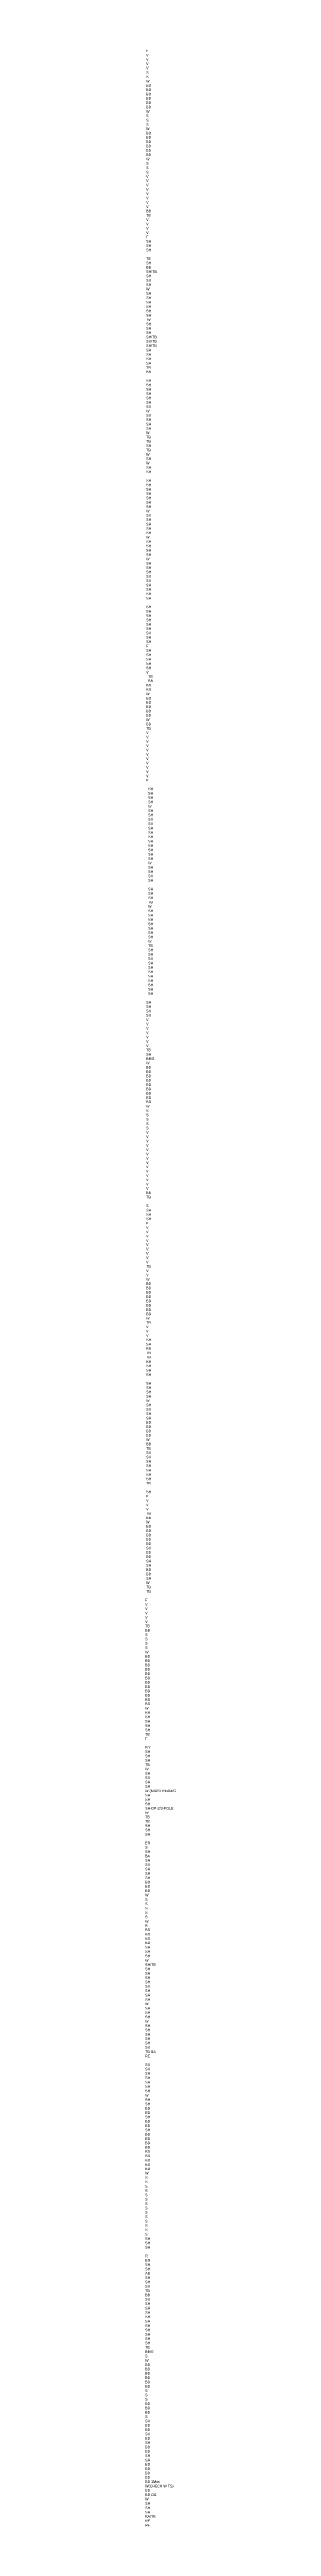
# Model space of a CAD drawing. Header units: millimetres. Extents: x -4102225 to 9709333, y -443196 to 2258209.
# Drawn here: x 730932 to 736879, y 699751 to 1177684 of the extents above; entities that cross this region are included whole.
import ezdxf

# ---------------------------------------------------------------- set-up
doc = ezdxf.new("R2010")
doc.units = ezdxf.units.MM
doc.layers.get('0').update_dxf_attribs({"lineweight": 0})
doc.styles.get("Standard").update_dxf_attribs({"font": 'arial.ttf'})

msp = doc.modelspace()

# ---------------------------------------------------------------- texts
at = {"color": 32, "true_color": 0xcd6928}
for s, p in [('   V', (730542.682, 1176350.879)), ('   V', (730542.682, 1175517.546)), ('   F', (730542.682, 1177184.212)), ('   V', (730542.682, 1174684.212)), ('   V', (730542.682, 1173850.879)), ('   W', (730542.682, 1171333.826)), ('   S', (730542.682, 1173009.019)), ('   S', (730542.682, 1172167.159)), ('   BD', (730542.682, 1170500.493)), ('   BD', (730542.682, 1169667.159)), ('   BD', (730542.682, 1168833.826)), ('   BD', (730542.682, 1168000.493)), ('   BD', (730542.682, 1167167.159)), ('   BD', (730542.682, 1166333.826)), ('   W', (730542.682, 1165500.493)), ('   W', (730542.682, 1162141.579)), ('   S', (730542.682, 1164658.633)), ('   S', (730542.682, 1163816.773)), ('   S', (730542.682, 1162974.913)), ('   BD', (730542.682, 1161308.246)), ('   W', (730542.682, 1156308.246)), ('   BD', (730542.682, 1160474.913)), ('   BD', (730542.682, 1159641.579)), ('   BD', (730542.682, 1158808.246)), ('   BD', (730542.682, 1157974.913)), ('   BD', (730542.682, 1157141.579)), ('   V', (730542.682, 1152949.333)), ('   V', (730542.682, 1152116)), ('   S', (730542.682, 1155466.386)), ('   S', (730542.682, 1154624.526)), ('   S', (730542.682, 1153782.666)), ('   V', (730542.682, 1151282.666)), ('   V', (730542.682, 1150449.333)), ('   V', (730542.682, 1149616)), ('   V', (730542.682, 1148782.666)), ('   V', (730542.682, 1147949.333)), ('   V', (730542.682, 1147116)), ('   V', (730542.682, 1144616)), ('   V', (730542.682, 1143782.666)), ('   V', (730542.682, 1142949.333)), ('   V', (730542.682, 1142116)), ('   TB', (730542.682, 1145449.333)), ('   BB', (730542.682, 1146282.666)), ('   TB', (730542.682, 1137090.42)), ('   SH', (730542.682, 1140440.806)), ('   SH', (730542.682, 1139598.946)), ('   SH', (730542.682, 1138757.086)), ('   F', (730542.682, 1141282.666)), ('   SH', (730542.682, 1136248.56)), ('   SH/TB', (730542.682, 1134573.367)), ('   SH', (730542.682, 1133731.507)), ('   SH', (730542.682, 1132889.647)), ('   BB', (730542.682, 1135415.226)), ('   W', (730542.682, 1131214.453)), ('   SH', (730542.682, 1132047.787)), ('   SH', (730542.682, 1130372.593)), ('   SH', (730542.682, 1129530.734)), ('   SH', (730542.682, 1128688.874)), ('   SH', (730542.682, 1127847.014)), ('   SH', (730542.682, 1127005.154)), ('   SH', (730542.682, 1126163.294)), ('   SH', (730542.682, 1124488.101)), ('   SH', (730542.682, 1123646.241)), ('   SH', (730542.682, 1122804.381)), ('    W', (730542.682, 1125329.96)), ('   SH/TB', (730542.682, 1121962.521)), ('   SH/TB', (730542.682, 1121120.661)), ('   SH/TB', (730542.682, 1120278.801)), ('   SH', (730542.682, 1119436.941)), ('   SH', (730542.682, 1118595.081)), ('   TB', (730542.682, 1116078.028)), ('   SH', (730542.682, 1117753.221)), ('   SH', (730542.682, 1116911.361)), ('   SH', (730542.682, 1113569.501)), ('   BB', (730542.682, 1115244.694)), ('   SH', (730542.682, 1112727.641)), ('   SH', (730542.682, 1111885.781)), ('   SH', (730542.682, 1111043.921)), ('   SH', (730542.682, 1110202.061)), ('   SH', (730542.682, 1109360.201)), ('   SH', (730542.682, 1108518.342)), ('   W', (730542.682, 1107685.008)), ('   SH', (730542.682, 1106843.148)), ('   SH', (730542.682, 1106001.288)), ('   SH', (730542.682, 1105159.428)), ('   SH', (730542.682, 1104317.568)), ('   W', (730542.682, 1103484.235)), ('   W', (730542.682, 1099309.042)), ('   TB', (730542.682, 1102650.902)), ('   TB', (730542.682, 1101817.568)), ('   TB', (730542.682, 1100142.375)), ('   SH', (730542.682, 1100975.709)), ('   W', (730542.682, 1097633.849)), ('   SH', (730542.682, 1098467.182)), ('   SH', (730542.682, 1096791.989)), ('   SH', (730542.682, 1095950.129)), ('   SH', (730542.682, 1094274.935)), ('   SH', (730542.682, 1093433.076)), ('   SH', (730542.682, 1092591.216)), ('   SH', (730542.682, 1091749.356)), ('   SH', (730542.682, 1090907.496)), ('   SH', (730542.682, 1090065.636)), ('   SH', (730542.682, 1089223.776)), ('   W', (730542.682, 1088390.442)), ('   SH', (730542.682, 1087548.583)), ('   SH', (730542.682, 1086706.723)), ('   SH', (730542.682, 1085864.863)), ('   SH', (730542.682, 1085023.003)), ('   W', (730542.682, 1083347.809)), ('   SH', (730542.682, 1084181.143)), ('   SH', (730542.682, 1082505.95)), ('   SH', (730542.682, 1081664.09)), ('   SH', (730542.682, 1080822.23)), ('   SH', (730542.682, 1079980.37)), ('   W', (730542.682, 1079147.036)), ('   SH', (730542.682, 1078305.176)), ('   SH', (730542.682, 1077463.317)), ('   SH', (730542.682, 1076621.457)), ('   SH', (730542.682, 1075779.597)), ('   SH', (730542.682, 1074937.737)), ('   SH', (730542.682, 1074095.877)), ('   SH', (730542.682, 1073254.017)), ('   SH', (730542.682, 1072412.157)), ('   SH', (730542.682, 1071570.297)), ('   SH', (730542.682, 1069895.104)), ('   SH', (730542.682, 1069053.244)), ('   SH', (730542.682, 1068211.384)), ('   SH', (730542.682, 1067369.524)), ('   SH', (730542.682, 1066527.664)), ('   SH', (730542.682, 1065685.804)), ('   SH', (730542.682, 1064843.944)), ('   SH', (730542.682, 1064002.084)), ('   SH', (730542.682, 1063160.224)), ('   SH', (730542.682, 1061485.031)), ('   SH', (730542.682, 1060643.171)), ('   F', (730542.682, 1062326.891)), ('   V', (730542.682, 1057284.258)), ('   SH', (730542.682, 1059801.311)), ('   SH', (730542.682, 1058959.451)), ('   SH', (730542.682, 1058117.591)), ('     TB', (730542.682, 1056450.925)), ('   W', (730542.682, 1053117.591)), ('   BD', (730542.682, 1054784.258)), ('   BD', (730542.682, 1053950.925)), ('   BD', (730542.682, 1052284.258)), ('   BD', (730542.682, 1051450.925)), ('     BB', (730542.682, 1055617.591)), ('   W', (730542.682, 1048117.591)), ('   TB', (730542.682, 1046450.925)), ('   BD', (730542.682, 1050617.591)), ('   BD', (730542.682, 1049784.258)), ('   BD', (730542.682, 1048950.925)), ('   BB', (730542.682, 1047284.258)), ('   V', (730542.682, 1045617.591)), ('   V', (730542.682, 1044784.258)), ('   V', (730542.682, 1043950.925)), ('   V', (730542.682, 1043117.591)), ('   V', (730542.682, 1042284.258)), ('   V', (730542.682, 1041450.925)), ('   V', (730542.682, 1040617.591)), ('   V', (730542.682, 1039784.258)), ('   V', (730542.682, 1038950.925)), ('   V', (730542.682, 1038117.591)), ('   V', (730542.682, 1037284.258)), ('   F', (730542.682, 1036450.925)), ('     SH', (730542.682, 1034775.731)), ('     SH', (730542.682, 1033933.871)), ('     SH', (730542.682, 1033092.011)), ('     SH', (730542.682, 1032250.151)), ('     W', (730542.682, 1031416.818)), ('     SH', (730542.682, 1030574.958)), ('     SH', (730542.682, 1029733.098)), ('     SH', (730542.682, 1028891.238)), ('     SH', (730542.682, 1028049.378)), ('     SH', (730542.682, 1027207.518)), ('     SH', (730542.682, 1026365.658)), ('     SH', (730542.682, 1025523.799)), ('     SH', (730542.682, 1024681.939)), ('     SH', (730542.682, 1023840.079)), ('     SH', (730542.682, 1022998.219)), ('     W', (730542.682, 1020481.166)), ('     SH', (730542.682, 1022156.359)), ('     SH', (730542.682, 1021314.499)), ('     SH', (730542.682, 1019639.306)), ('     SH', (730542.682, 1018797.446)), ('     SH', (730542.682, 1017955.586)), ('     TB', (730542.682, 1012921.479)), ('     SH', (730542.682, 1017113.726)), ('     SH', (730542.682, 1015438.533)), ('     SH', (730542.682, 1014596.673)), ('     SH', (730542.682, 1013754.813)), ('     W', (730542.682, 1012088.146)), ('     SH', (730542.682, 1011246.286)), ('     SH', (730542.682, 1010404.426)), ('     SH', (730542.682, 1009562.566)), ('     SH', (730542.682, 1008720.706)), ('     W', (730542.682, 1005361.793)), ('     TB', (730542.682, 1004528.46)), ('     SH', (730542.682, 1007878.846)), ('     SH', (730542.682, 1007036.986)), ('     SH', (730542.682, 1006195.126)), ('     SH', (730542.682, 1003686.6)), ('     SH', (730542.682, 1002844.74)), ('     SH', (730542.682, 1002002.88)), ('     SH', (730542.682, 1001161.02)), ('     SH', (730542.682, 1000319.16)), ('     SH', (730542.682, 999477.3)), ('     SH', (730542.682, 998635.44)), ('   SH', (730542.682, 993592.807)), ('     SH', (730542.682, 997793.58)), ('     SH', (730542.682, 996951.72)), ('     SH', (730542.682, 996109.86)), ('     SH', (730542.682, 995268)), ('   V', (730542.682, 990233.894)), ('   V', (730542.682, 989400.561)), ('   SH', (730542.682, 992750.947)), ('   SH', (730542.682, 991909.087)), ('   SH', (730542.682, 991067.227)), ('   V', (730542.682, 988567.227)), ('   V', (730542.682, 987733.894)), ('   V', (730542.682, 986900.561)), ('   V', (730542.682, 986067.227)), ('   V', (730542.682, 985233.894)), ('   TB', (730542.682, 984400.561)), ('   W', (730542.682, 981883.508)), ('   SH', (730542.682, 983558.701)), ('   BB/S', (730542.682, 982716.841)), ('   BD', (730542.682, 981050.174)), ('   BD', (730542.682, 980216.841)), ('   BD', (730542.682, 979383.508)), ('   BD', (730542.682, 978550.174)), ('   BD', (730542.682, 977716.841)), ('   BD', (730542.682, 976883.508)), ('   BD', (730542.682, 976050.174)), ('   BD', (730542.682, 975216.841)), ('   W', (730542.682, 973550.174)), ('   S', (730542.682, 972708.314)), ('   S', (730542.682, 971866.454)), ('   S', (730542.682, 971024.594)), ('   S', (730542.682, 970182.734)), ('   BD', (730542.682, 974383.508)), ('   V', (730542.682, 968507.541)), ('   V', (730542.682, 967674.208)), ('   V', (730542.682, 966840.875)), ('   V', (730542.682, 966007.541)), ('   V', (730542.682, 965174.208)), ('   S', (730542.682, 969340.875)), ('   V', (730542.682, 964340.875)), ('   V', (730542.682, 963507.541)), ('   V', (730542.682, 962674.208)), ('   V', (730542.682, 961840.875)), ('   V', (730542.682, 961007.541)), ('   V', (730542.682, 960174.208)), ('   V', (730542.682, 959340.875)), ('   V', (730542.682, 958507.541)), ('   V', (730542.682, 957674.208)), ('   TB', (730542.682, 956007.541)), ('   BB', (730542.682, 956840.875)), ('   S', (730542.682, 954332.348)), ('   SH', (730542.682, 953490.488)), ('   SH', (730542.682, 952648.628)), ('   SH', (730542.682, 951806.768)), ('   F', (730542.682, 950973.435)), ('   V', (730542.682, 950140.101)), ('   V', (730542.682, 949306.768)), ('   V', (730542.682, 948473.435)), ('   V', (730542.682, 947640.101)), ('   V', (730542.682, 946806.768)), ('   V', (730542.682, 945973.435)), ('   V', (730542.682, 945140.101)), ('   V', (730542.682, 944306.768)), ('   V', (730542.682, 943473.435)), ('   V', (730542.682, 941806.768)), ('   TB', (730542.682, 942640.101)), ('   V', (730542.682, 940973.435)), ('   W', (730542.682, 940140.101)), ('   BD', (730542.682, 939306.768)), ('   BD', (730542.682, 938473.435)), ('   BD', (730542.682, 937640.101)), ('   BD', (730542.682, 936806.768)), ('   W', (730542.682, 932640.101)), ('   TB', (730542.682, 931806.768)), ('   BD', (730542.682, 935973.435)), ('   BD', (730542.682, 935140.101)), ('   BD', (730542.682, 934306.768)), ('   BD', (730542.682, 933473.435)), ('   V', (730542.682, 930973.435)), ('   V', (730542.682, 930140.101)), ('   V', (730542.682, 929306.768)), ('   SH', (730542.682, 928464.908)), ('   SH', (730542.682, 927623.048)), ('   BB', (730542.682, 926789.715)), ('   TB', (730542.682, 925956.382)), ('   TB', (730542.682, 925123.048)), ('   SH', (730542.682, 923447.855)), ('   SH', (730542.682, 922605.995)), ('   BB', (730542.682, 924289.715)), ('   SH', (730542.682, 921764.135)), ('   SH', (730542.682, 920088.942)), ('   SH', (730542.682, 919247.082)), ('   SH', (730542.682, 918405.222)), ('   SH', (730542.682, 917563.362)), ('   W', (730542.682, 916730.029)), ('   SH', (730542.682, 915888.169)), ('   SH', (730542.682, 915046.309)), ('   SH', (730542.682, 914204.449)), ('   SH', (730542.682, 913362.589)), ('   BD', (730542.682, 912529.256)), ('   W', (730542.682, 909195.922)), ('   BD', (730542.682, 911695.922)), ('   BD', (730542.682, 910862.589)), ('   BD', (730542.682, 910029.256)), ('   BB', (730542.682, 908362.589)), ('   TB', (730542.682, 907529.256)), ('   SH', (730542.682, 906687.396)), ('   SH', (730542.682, 905845.536)), ('   SH', (730542.682, 905003.676)), ('   SH', (730542.682, 904161.816)), ('   SH', (730542.682, 903319.956)), ('   TB', (730542.682, 900802.903)), ('   SH', (730542.682, 902478.096)), ('   SH', (730542.682, 901636.236)), ('   SH', (730542.682, 899127.709)), ('   F', (730542.682, 898294.376)), ('   V', (730542.682, 897461.043)), ('   V', (730542.682, 896627.709)), ('   V', (730542.682, 895794.376)), ('   W', (730542.682, 893294.376)), ('   TB', (730542.682, 894961.043)), ('   BB', (730542.682, 894127.709)), ('   BD', (730542.682, 892461.043)), ('   BD', (730542.682, 891627.709)), ('   BD', (730542.682, 890794.376)), ('   BD', (730542.682, 889961.043)), ('   BD', (730542.682, 889127.709)), ('   SH', (730542.682, 888285.849)), ('   SH', (730542.682, 885777.323)), ('   SH', (730542.682, 884935.463)), ('   BD', (730542.682, 887452.516)), ('   BD', (730542.682, 886619.183)), ('   BD', (730542.682, 884102.13)), ('   W', (730542.682, 881593.603)), ('   TB', (730542.682, 880760.27)), ('   TB', (730542.682, 879926.936)), ('   SH', (730542.682, 882426.936)), ('   BD', (730542.682, 883268.796)), ('  V', (730542.682, 877426.936)), ('  V', (730542.682, 876593.603)), ('  V', (730542.682, 875760.27)), ('  V', (730542.682, 874926.936)), ('  F', (730542.682, 878260.27)), ('  V', (730542.682, 874093.603)), ('  TB', (730542.682, 873260.27)), ('  S', (730542.682, 871585.076)), ('  S', (730542.682, 870743.216)), ('  S', (730542.682, 869901.357)), ('  BB', (730542.682, 872426.936)), ('  W', (730542.682, 868226.163)), ('  S', (730542.682, 869059.497)), ('  BD', (730542.682, 867392.83)), ('  BD', (730542.682, 866559.497)), ('  BD', (730542.682, 865726.163)), ('  BD', (730542.682, 864892.83)), ('  BD', (730542.682, 864059.497)), ('  BD', (730542.682, 863226.163)), ('  BD', (730542.682, 862392.83)), ('  BD', (730542.682, 861559.497)), ('  BD', (730542.682, 860726.163)), ('  BD', (730542.682, 859892.83)), ('  W', (730542.682, 857392.83)), ('  SH', (730542.682, 855717.637)), ('  BD', (730542.682, 859059.497)), ('  BD', (730542.682, 858226.163)), ('  BB', (730542.682, 856559.497)), ('  TB', (730542.682, 852358.724)), ('  SH', (730542.682, 854875.777)), ('  SH', (730542.682, 854033.917)), ('  SH', (730542.682, 853192.057)), ('  F', (730542.682, 851525.39)), ('  W', (730542.682, 845657.95)), ('  TB', (730542.682, 846491.284)), ('  SH', (730542.682, 849008.337)), ('  SH', (730542.682, 848166.477)), ('  SH', (730542.682, 847324.617)), ('  F/Y', (730542.682, 849850.197)), ('  W (MIDSTREAM/C', (730542.682, 841448.651)), ('  SH', (730542.682, 844816.091)), ('  SH', (730542.682, 843974.231)), ('  SH', (730542.682, 843132.371)), ('  SH', (730542.682, 842290.511)), ('  W', (730542.682, 837247.537)), ('  TB', (730542.682, 836414.203)), ('  SH', (730542.682, 840606.791)), ('  SH', (730542.682, 839764.931)), ('  SH', (730542.682, 838923.071)), ('  SH-DP-2/3-POLE', (730542.682, 838080.87)), ('  TB', (730542.682, 835580.87)), ('  SH', (730542.682, 834739.01)), ('  SH', (730542.682, 833897.15)), ('  SH', (730542.682, 833055.29)), ('  ER', (730542.682, 831388.623)), ('  S', (730542.682, 830546.764)), ('  SH', (730542.682, 829704.904)), ('  SH', (730542.682, 828029.71)), ('  SH', (730542.682, 827187.85)), ('  SH', (730542.682, 826345.99)), ('  BA', (730542.682, 828871.57)), ('  SH', (730542.682, 825504.131)), ('  SH', (730542.682, 824662.271)), ('  BD', (730542.682, 823828.937)), ('  BD', (730542.682, 822995.604)), ('  BD', (730542.682, 822162.271)), ('  W', (730542.682, 821328.937)), ('  S', (730542.682, 820487.077)), ('  S', (730542.682, 819645.217)), ('  S', (730542.682, 818803.357)), ('  S', (730542.682, 817961.498)), ('  S', (730542.682, 817119.638)), ('  W', (730542.682, 816286.304)), ('  B', (730542.682, 815452.971)), ('  BD', (730542.682, 814619.638)), ('  BD', (730542.682, 813786.304)), ('  BD', (730542.682, 812952.971)), ('  BD', (730542.682, 812119.638)), ('  W', (730542.682, 808760.724)), ('  SH', (730542.682, 811277.778)), ('  SH', (730542.682, 810435.918)), ('  SH', (730542.682, 809594.058)), ('  SH/TB', (730542.682, 807918.864)), ('  SH', (730542.682, 807077.005)), ('  SH', (730542.682, 806235.145)), ('  SH', (730542.682, 805393.285)), ('  SH', (730542.682, 804551.425)), ('  SH', (730542.682, 803709.565)), ('  SH', (730542.682, 802867.705)), ('  W', (730542.682, 800350.652)), ('  SH', (730542.682, 802025.845)), ('  SH', (730542.682, 801183.985)), ('  SH', (730542.682, 799508.792)), ('  SH', (730542.682, 798666.932)), ('  SH', (730542.682, 797825.072)), ('  W', (730542.682, 796991.739)), ('  SH', (730542.682, 796149.879)), ('  SH', (730542.682, 795308.019)), ('  SH', (730542.682, 794466.159)), ('  SH', (730542.682, 793624.299)), ('  TB-BA', (730542.682, 791107.246)), ('  SH', (730542.682, 792782.439)), ('  SH', (730542.682, 791940.579)), ('  SH', (730542.682, 788598.719)), ('  RE', (730542.682, 790273.912)), ('  SH', (730542.682, 787756.859)), ('  SH', (730542.682, 786914.999)), ('  SH', (730542.682, 786073.139)), ('  SH', (730542.682, 785231.279)), ('  SH', (730542.682, 784389.419)), ('  SH', (730542.682, 783547.559)), ('  W', (730542.682, 782714.226)), ('  SH', (730542.682, 781872.366)), ('  SH', (730542.682, 781030.506)), ('  BD', (730542.682, 780197.173)), ('  BD', (730542.682, 779363.839)), ('  SH', (730542.682, 778521.98)), ('  SH', (730542.682, 776013.453)), ('  BD', (730542.682, 777688.646)), ('  BD', (730542.682, 776855.313)), ('  BD', (730542.682, 775180.12)), ('  BD', (730542.682, 774346.786)), ('  BD', (730542.682, 773513.453)), ('  BD', (730542.682, 772680.12)), ('  BD', (730542.682, 771846.786)), ('  BD', (730542.682, 771013.453)), ('  BD', (730542.682, 770180.12)), ('  BD', (730542.682, 769346.786)), ('  W', (730542.682, 767680.12)), ('  S', (730542.682, 766838.26)), ('  S', (730542.682, 765996.4)), ('  S', (730542.682, 765154.54)), ('  S', (730542.682, 764312.68)), ('  BD', (730542.682, 768513.453)), ('  S', (730542.682, 763470.82)), ('  S', (730542.682, 762628.96)), ('  S', (730542.682, 761787.1)), ('  S', (730542.682, 760945.24)), ('  S', (730542.682, 760103.38)), ('  S', (730542.682, 759261.52)), ('  S', (730542.682, 758419.66)), ('  S', (730542.682, 757577.8)), ('  S', (730542.682, 756735.94)), ('  S', (730542.682, 755894.081)), ('  SH', (730542.682, 755052.221)), ('  SH', (730542.682, 754210.361)), ('  SH', (730542.682, 753368.501)), ('  SH', (730542.682, 750026.641)), ('  R', (730542.682, 751701.834)), ('  ER', (730542.682, 750868.501)), ('  AB', (730542.682, 748351.447)), ('  SH', (730542.682, 749184.781)), ('  SH', (730542.682, 747509.588)), ('  SH', (730542.682, 746667.728)), ('  SH', (730542.682, 745825.868)), ('  TB', (730542.682, 744992.534)), ('  SH', (730542.682, 743317.341)), ('  SH', (730542.682, 742475.481)), ('  SH', (730542.682, 741633.621)), ('  SH', (730542.682, 740791.761)), ('  BB', (730542.682, 744159.201)), ('  SH', (730542.682, 739949.901)), ('  SH', (730542.682, 739108.041)), ('  SH', (730542.682, 738266.181)), ('  SH', (730542.682, 737424.322)), ('  SH', (730542.682, 736582.462)), ('  SH', (730542.682, 735740.602)), ('  W', (730542.682, 731548.355)), ('  TB', (730542.682, 734065.408)), ('  SH', (730542.682, 734898.742)), ('  S', (730542.682, 732381.689)), ('  BB/G', (730542.682, 733223.548)), ('  BD', (730542.682, 730715.022)), ('  BD', (730542.682, 729881.689)), ('  BD', (730542.682, 729048.355)), ('  BD', (730542.682, 728215.022)), ('  BD', (730542.682, 727381.689)), ('  BD', (730542.682, 726548.355)), ('  S', (730542.682, 725706.495)), ('  S', (730542.682, 724864.635)), ('  S', (730542.682, 724022.775)), ('  BD', (730542.682, 723189.442)), ('  BD', (730542.682, 722356.109)), ('  BD', (730542.682, 721522.775)), ('  S', (730542.682, 720680.915)), ('  SH', (730542.682, 719839.055)), ('  SH', (730542.682, 717330.529)), ('  BD', (730542.682, 719005.722)), ('  BD', (730542.682, 718172.389)), ('  BD', (730542.682, 716497.196)), ('  SH', (730542.682, 715655.336)), ('  SH', (730542.682, 713146.809)), ('  SH', (730542.682, 712304.949)), ('  BD', (730542.682, 714822.002)), ('  BD', (730542.682, 713988.669)), ('  W(CHECK W TS)', (730542.682, 707294.376)), ('  BD', (730542.682, 711471.616)), ('  BD', (730542.682, 710638.282)), ('  BD', (730542.682, 709804.949)), ('  BD', (730542.682, 708971.616)), ('  BD 1Mos', (730542.682, 708136.236)), ('  W', (730542.682, 704785.508)), ('  SH', (730542.682, 703943.648)), ('  SH', (730542.682, 703101.789)), ('  SH', (730542.682, 702259.929)), ('  BD', (730542.682, 706461.043)), ('  BD OS', (730542.682, 705618.842)), ('  BA/TB', (730542.682, 701418.069)), ('  RE', (730542.682, 700584.735)), ('  RE', (730542.682, 699751.402))]:
    msp.add_text(s, height=500, dxfattribs=at).set_placement(p)

doc.saveas('drawing.dxf')
